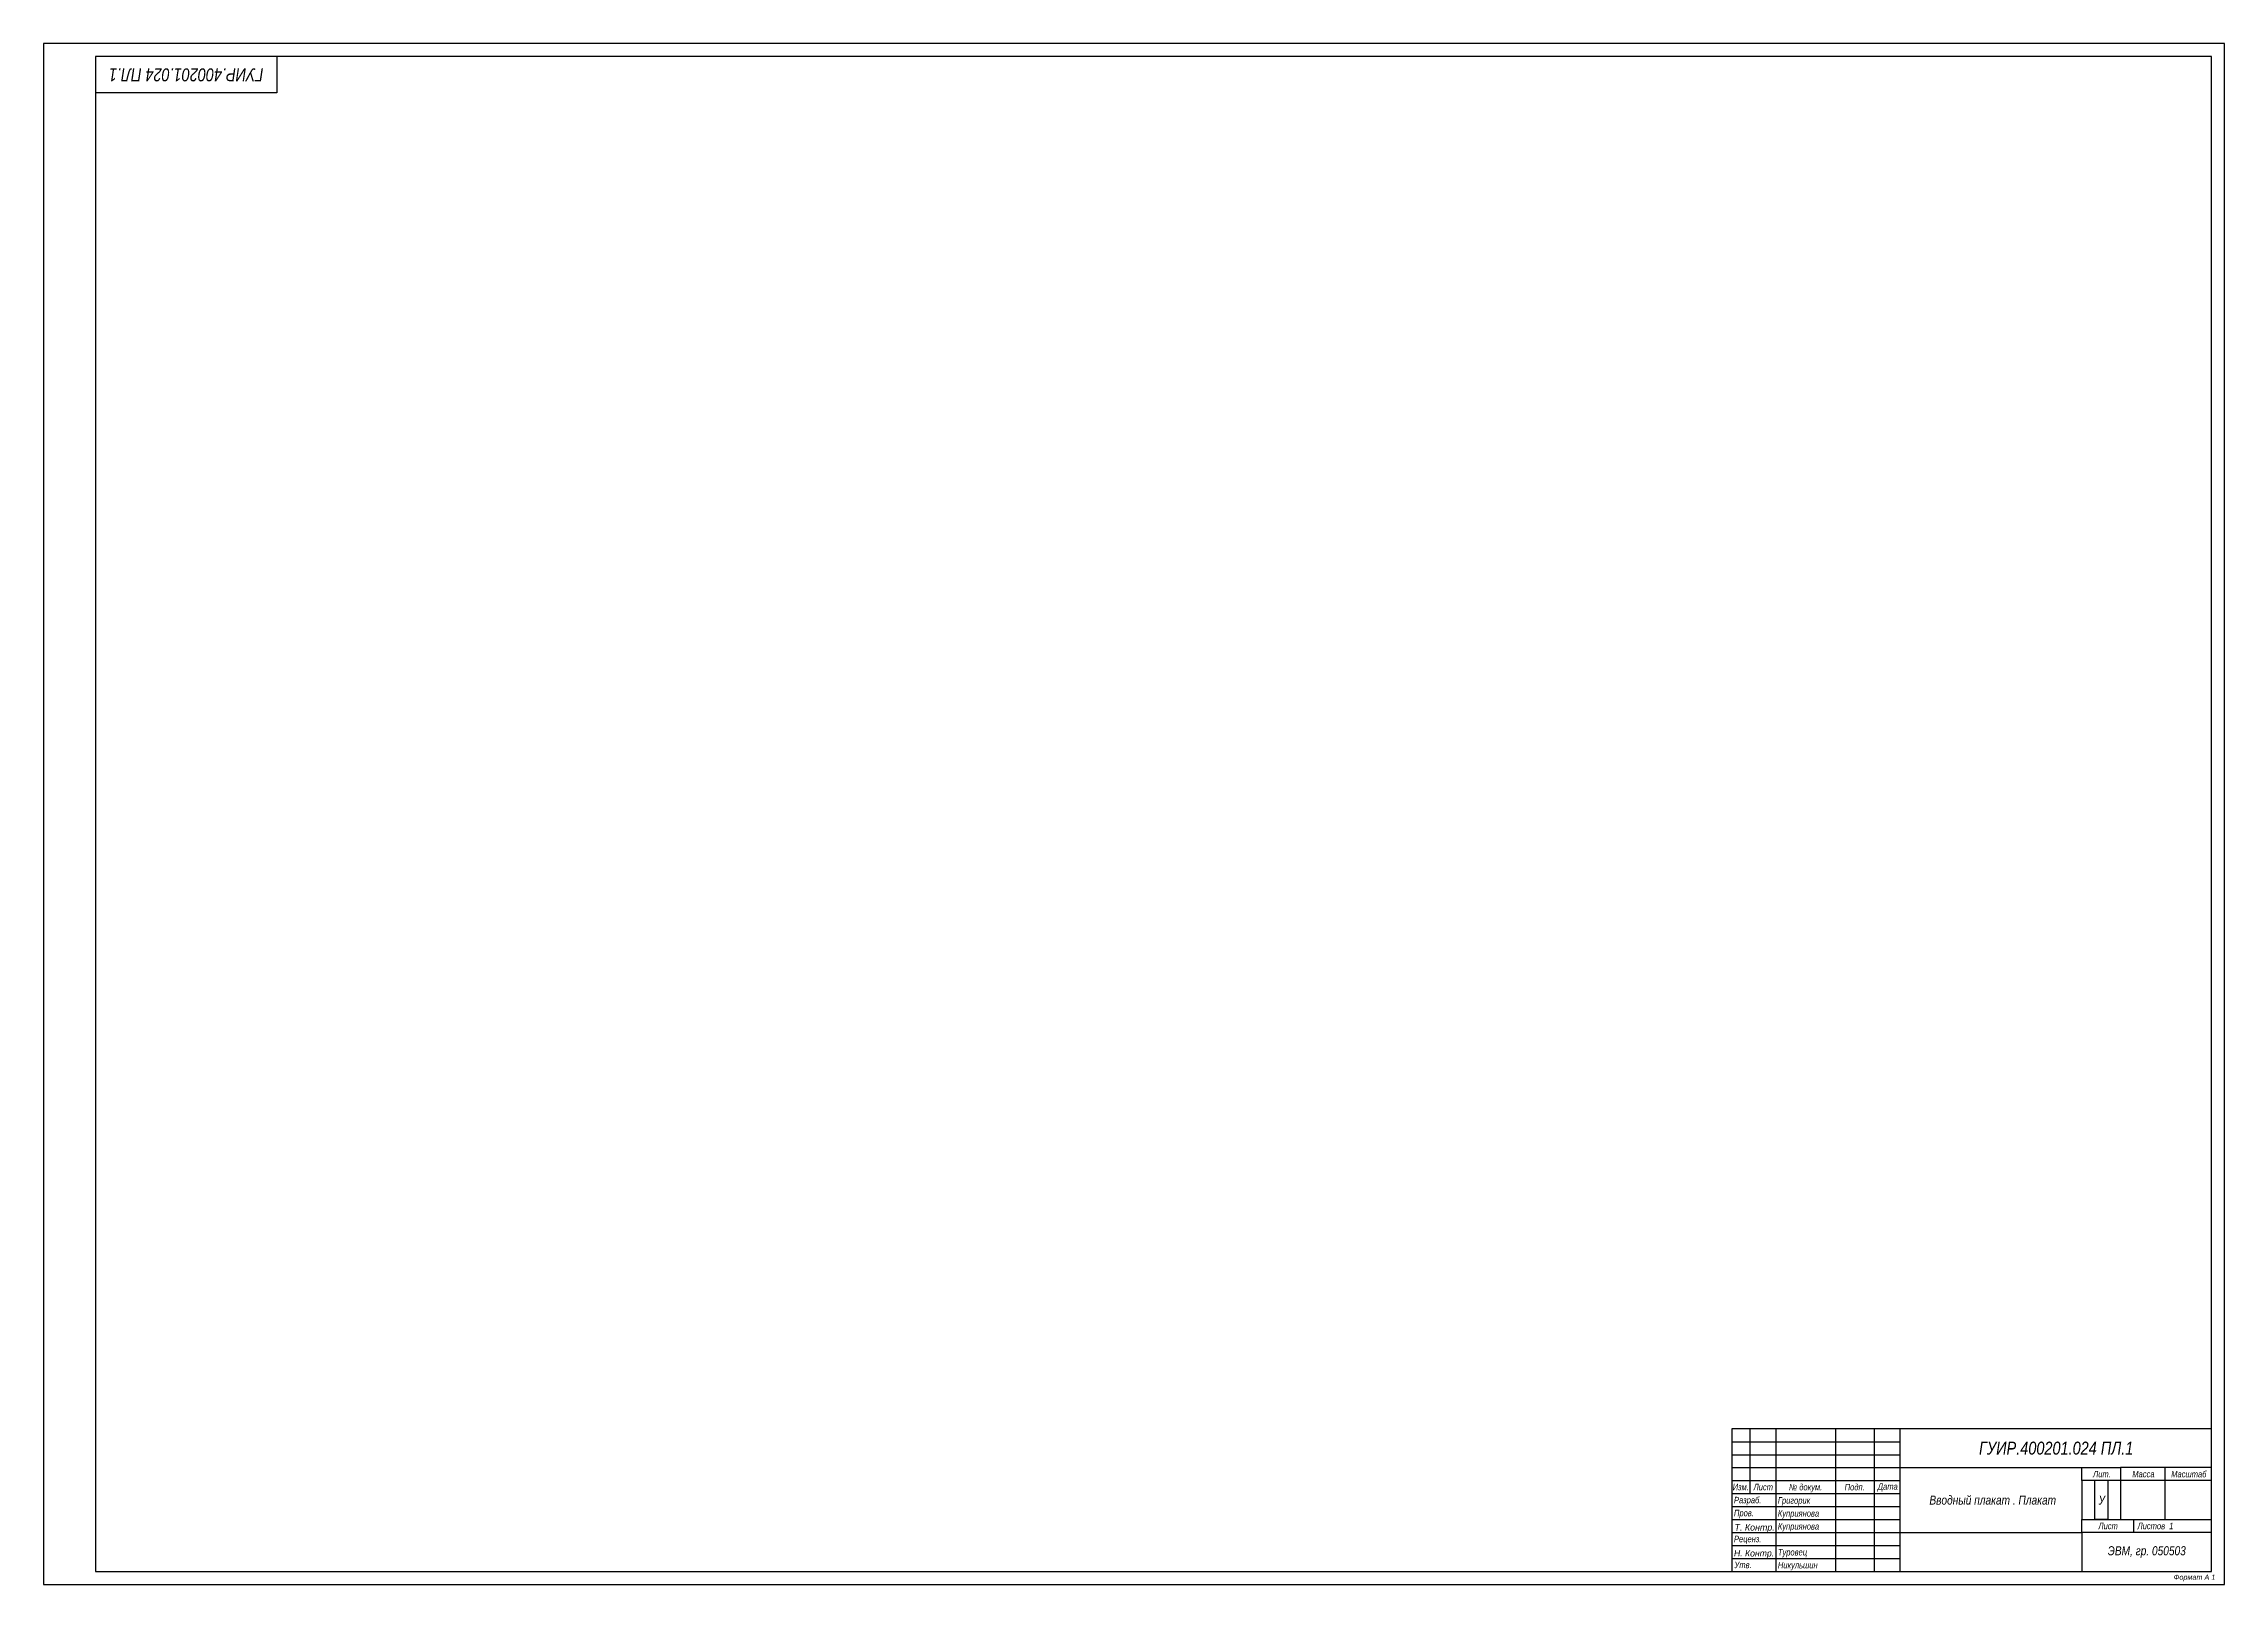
# Model space of a CAD drawing. Header units: millimetres. Extents: x 0 to 841, y 0 to 1208.
# Drawn here: x 0 to 841, y 0 to 594 of the extents above; entities that cross this region are included whole.
import ezdxf

# ---------------------------------------------------------------- set-up
doc = ezdxf.new("R2010")
doc.units = ezdxf.units.MM
for name, color, linetype, lineweight in [('2 — ЦБИ', 90, 'Continuous', 20), ('2.1 — Текст', 90, 'Continuous', 20), ('Lines', 171, 'Continuous', 100)]:
    doc.layers.add(name, color=color, linetype=linetype, lineweight=lineweight)
doc.styles.add('Ш-2П', font='ariali.ttf', dxfattribs={"width": 0.8, "height": 2.5})
doc.styles.add('Ш-3П', font='ariali.ttf', dxfattribs={"width": 0.8, "height": 3.5})
doc.styles.add('Ш-5', font='ariali.ttf', dxfattribs={"width": 0.8, "height": 5})

msp = doc.modelspace()

# ---------------------------------------------------------------- texts
at = {"attachment_point": 1}
for s, insert, char_height, width, style in [('ГУИР.400201.024 ПЛ.1', (746.39, 55.03), 5, 74.3319, 'Ш-5'), ('Вводный плакат . Плакат', (727.24, 34.25), 3.5, 53.3819, 'Ш-3П'), ('\\W0.8000; Григорик', (668, 33.63), 2.5, 12.9608, 'Ш-3П'), ('\\W0.8000; Куприянова', (668, 28.64), 2.5, 16.1417, 'Ш-3П'), ('\\W0.8000; Куприянова', (668, 23.64), 2.5, 16.1417, 'Ш-3П'), ('\\W0.8000; Никульшин', (668, 8.65), 2.5, 15.6111, 'Ш-3П'), ('\\W0.8000; Туровец', (668, 13.65), 2.5, 11.6555, 'Ш-3П'), ('\\W0.8000;ЭВМ, гр. 050503', (796.04, 14.71), 3.5, 30.2399, 'Ш-3П'), ('Формат А 1', (821.43, 3.77), 2, 19.5331, 'Ш-3П')]:
    msp.add_mtext(s, dxfattribs=dict(at, insert=insert, char_height=char_height, width=width, style=style))
at = {"layer": '2 — ЦБИ', "char_height": 2.5, "attachment_point": 1, "style": 'Ш-2П'}
for s, insert, width in [('\\W0.8000;Масштаб', (820.49, 43.75), 13.209), ('\\W0.8000;Дата', (707.34, 39), 7.6163), ('\\W0.8000;Лист', (792.43, 23.77), 7.2585)]:
    msp.add_mtext(s, dxfattribs=dict(at, insert=insert, width=width))
at = {"layer": '2.1 — Текст'}
for s, insert, char_height, width, attachment_point, style in [('\\W0.8000;Лит.', (790.35, 43.77), 2.5, 6.6346, 1, 'Ш-2П'), ('\\W0.8000;Масса', (805.49, 43.77), 2.5, 8.2703, 1, 'Ш-2П'), ('\\W0.8000;Разраб.', (651.87, 33.75), 2.5, 10.2228, 1, 'Ш-2П'), ('\\W0.8000;Лист', (659.43, 38.77), 2.5, 7.2585, 1, 'Ш-2П'), ('\\W0.8000;№ докум.', (679.5, 38.75), 2.5, 23, 2, 'Ш-2П'), ('\\W0.8000;Подп.', (698.43, 38.75), 2.5, 7.4737, 2, 'Ш-2П'), ('\\W0.8000;У', (793.72, 34.25), 3.5, 2.9522, 2, 'Ш-3П'), ('\\W0.8000;Пров.', (651.87, 28.75), 2.5, 7.4038, 1, 'Ш-2П'), ('\\W0.8000;Реценз.', (651.87, 18.75), 2.5, 10.2324, 1, 'Ш-2П'), ('\\W0.9799;Т. Контр.', (652.1, 23.25), 2.5, 15.5775, 1, 'Ш-2П'), ('Листов  1', (807.5, 23.77), 2.5, 22.674, 1, 'Ш-2П'), ('\\W0.9564;Н. Контр.', (651.87, 13.25), 2.5, 15.5775, 1, 'Ш-2П'), ('\\W0.8000;Утв.', (652.07, 8.75), 2.5, 6.3796, 1, 'Ш-2П')]:
    msp.add_mtext(s, dxfattribs=dict(at, insert=insert, char_height=char_height, width=width, attachment_point=attachment_point, style=style))
at = {"layer": '2.1 — Текст', "insert": (654.5, 37.5), "char_height": 2.5, "attachment_point": 5, "style": 'Ш-2П'}
msp.add_mtext_dynamic_manual_height_columns('Изм.', width=7, gutter_width=125, heights=[0], dxfattribs=at)
at = {"layer": 'Lines', "insert": (55, 582), "char_height": 5, "width": 70, "attachment_point": 5, "rotation": 180, "style": 'Ш-2П'}
msp.add_mtext('ГУИР.400201.024 ПЛ.1', dxfattribs=at)

# ---------------------------------------------------------------- linework, layer by layer
for p, q in [((841, 594), (0, 594)), ((0, 594), (0, 0)), ((836, 589), (20, 589)), ((20, 589), (20, 5)), ((90, 589), (90, 575)), ((836, 5), (836, 589)), ((841, 0), (841, 594)), ((90, 575), (20, 575)), ((658, 60), (658, 35)), ((668, 60), (668, 5)), ((691, 60), (691, 5)), ((706, 60), (706, 5)), ((716, 45), (716, 60)), ((651, 55), (716, 55)), ((651, 50), (716, 50)), ((651, 45), (716, 45)), ((716, 20), (716, 45)), ((716, 45), (786, 45)), ((786, 40), (786, 45)), ((786, 45), (801, 45)), ((818, 45), (801, 45)), ((801, 45), (801, 40)), ((836, 45), (818, 45)), ((818, 45), (818, 40)), ((651, 40), (716, 40)), ((651, 35), (716, 35)), ((801, 40), (786, 40)), ((786, 40), (786, 25)), ((791, 25), (791, 40)), ((801, 40), (796, 40)), ((796, 40), (796, 25)), ((818, 40), (801, 40)), ((801, 40), (801, 25)), ((836, 40), (818, 40)), ((818, 40), (818, 25)), ((651, 30), (716, 30)), ((651, 25), (716, 25)), ((651, 20), (716, 20)), ((716, 5), (716, 20)), ((716, 20), (786, 20)), ((786, 20), (786, 25)), ((786, 25), (806, 25)), ((836, 20), (786, 20)), ((786, 20), (786, 5)), ((796, 25), (791, 25)), ((806, 25), (806, 20)), ((806, 25), (836, 25)), ((651, 15), (716, 15)), ((651, 10), (716, 10)), ((20, 5), (836, 5)), ((0, 0), (841, 0))]:
    msp.add_line(p, q)
msp.add_lwpolyline([(836, 60), (651, 60), (651, 5)])

msp.set_redraw_order([(e.dxf.handle, doc.entitydb.next_handle()) for e in msp.query("TEXT MTEXT ATTDEF DIMENSION ARC_DIMENSION")])  # texts and dimensions are drawn at this point

doc.saveas('drawing.dxf')
